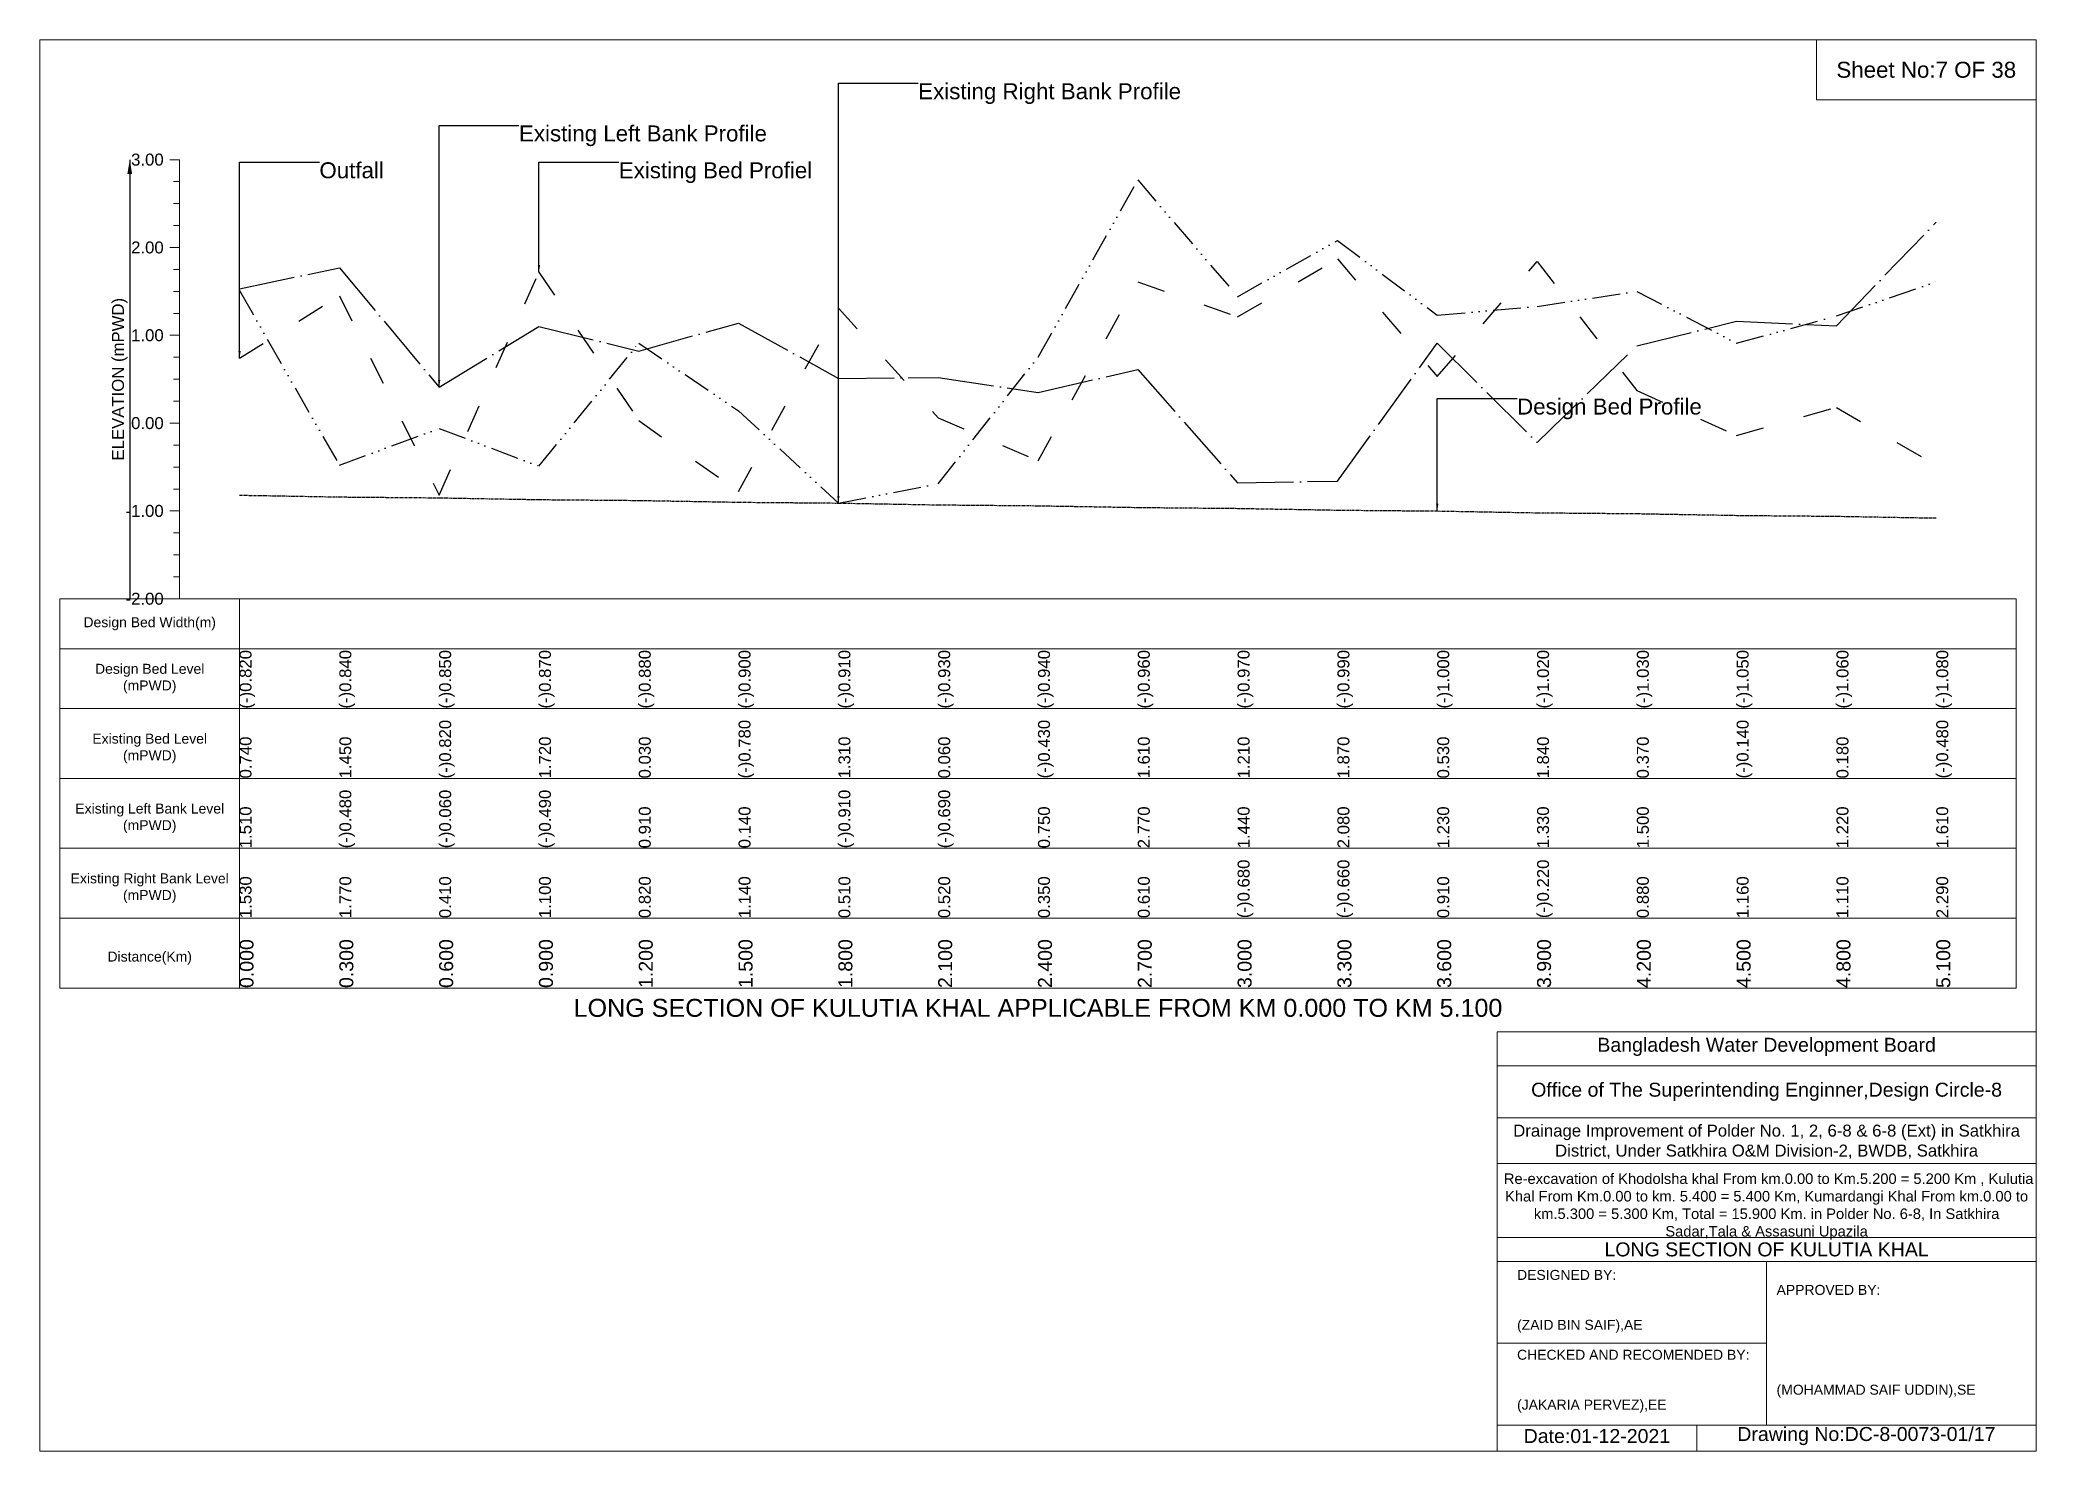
# Model space of a CAD drawing. Header units: inches. Extents: x 93000 to 476000, y -4242 to 0.
# Drawn here: x 160000 to 166000, y -4242 to 0 of the extents above; entities that cross this region are included whole.
import ezdxf

# ---------------------------------------------------------------- set-up
doc = ezdxf.new("R2010")
doc.units = ezdxf.units.IN
doc.header["$LTSCALE"] = 7
doc.header["$MEASUREMENT"] = 0
for name, pattern in [('ACAD_ISO03W100', [30, 12, -18]), ('ACAD_ISO04W100', [30, 24, -3, 0, -3]), ('ACAD_ISO14W100', [24, 12, -3, 0, -3, 0, -3, 0, -3]), ('CENTER', [2, 1.25, -0.25, 0.25, -0.25])]:
    doc.linetypes.add(name, pattern=pattern)
for name, color, linetype, lineweight in [('Cross section Data Border', 7, 'Continuous', 9), ('Design Bed Level Long Section', 7, 'CENTER', 25), ('Existing Bed Level for Long Section', 7, 'ACAD_ISO03W100', 25), ('Existing Left Bank of Long section', 7, 'ACAD_ISO04W100', 25), ('Existing Right Bank of Long Section', 7, 'ACAD_ISO14W100', 25), ('Long Section Border', 7, 'Continuous', 9), ('Long Section Labels', 7, 'Continuous', 9), ('Vscale for Long Section', 7, 'Continuous', 9)]:
    doc.layers.add(name, color=color, linetype=linetype, lineweight=lineweight)
doc.styles.get("Standard").update_dxf_attribs({"font": 'arial.ttf'})
doc.dimstyles.get("Standard").update_dxf_attribs({"dimtxt": 0.18, "dimasz": 0.18, "dimexe": 0.18, "dimexo": 0.0625, "dimgap": 0.09, "dimtad": 0, "dimtih": 1, "dimtoh": 1, "dimdec": 4, "dimzin": 0, "dimdsep": 46, "dimtxsty": 'Standard', "dimcen": 0.09, "dimadec": 0, "dimazin": 0, "dimtfac": 1, "dimtdec": 4, "dimtofl": 0, "dimtmove": 0, "dimatfit": 3, "dimfxl": 1, "dimtolj": 1, "dimtzin": 0, "dimarcsym": 0})

msp = doc.modelspace()

# ---------------------------------------------------------------- texts
at = {"layer": 'Cross section Data Border', "attachment_point": 5}
for s, insert, char_height in [('Sheet No:7 OF 38', (165670, -90), 48), ('Bangladesh Water Development Board', (165190, -3027), 42), ('Office of The Superintending Enginner,Design Circle-8', (165190, -3162), 42)]:
    msp.add_mtext(s, dxfattribs=dict(at, insert=insert, char_height=char_height))
at = {"layer": 'Cross section Data Border'}
for s, insert, char_height, width, attachment_point in [('Drainage Improvement of Polder No. 1, 2, 6-8 & 6-8 (Ext) in Satkhira District, Under Satkhira O&M Division-2, BWDB, Satkhira', (165190, -3312), 36, 1680, 5), (' Re-excavation of Khodolsha khal From km.0.00 to Km.5.200 = 5.200 Km , Kulutia Khal From Km.0.00 to km. 5.400 = 5.400 Km, Kumardangi Khal From km.0.00 to km.5.300 = 5.300 Km, Total = 15.900 Km. in Polder No. 6-8, In Satkhira Sadar,Tala & Assasuni Upazila', (165190, -3507), 31.6143, 1620, 5), ('LONG SECTION OF KULUTIA KHAL', (165190, -3636), 42, 1680, 5), ('DESIGNED BY:^J^J^J(ZAID BIN SAIF),AE', (164440, -3792), 30, 840, 4), ('APPROVED BY:^J^J^J^J^J^J(MOHAMMAD SAIF UDDIN),SE', (165220, -3912), 30, 840, 4), ('CHECKED AND RECOMENDED BY:^J^J^J(JAKARIA PERVEZ),EE', (164440, -4032), 30, 840, 4), ('Date:01-12-2021', (164680, -4197), 42, 840, 5), ('Drawing No:DC-8-0073-01/17', (165490, -4197), 42, 1320, 5)]:
    msp.add_mtext(s, dxfattribs=dict(at, insert=insert, char_height=char_height, width=width, attachment_point=attachment_point))
at = {"layer": 'Long Section Border', "attachment_point": 5}
for s, insert, char_height in [('Design Bed Width(m)', (160330, -1755), 30), ('Design Bed Level^J(mPWD)', (160330, -1920), 30), ('Existing Bed Level^J(mPWD)', (160330, -2130), 30), ('Existing Left Bank Level^J(mPWD)', (160330, -2340), 30), ('Existing Right Bank Level^J(mPWD)', (160330, -2550), 30), ('Distance(Km)', (160330, -2760), 30), ('LONG SECTION OF KULUTIA KHAL APPLICABLE FROM KM 0.000 TO KM 5.100', (163000, -2910), 54)]:
    msp.add_mtext(s, dxfattribs=dict(at, insert=insert, char_height=char_height))
at = {"layer": 'Long Section Labels', "char_height": 48, "attachment_point": 1}
for s, insert in [('Existing Right Bank Profile', (162640, -130.3)), ('Existing Left Bank Profile', (161440, -257)), ('Outfall', (160840, -367.9)), ('Existing Bed Profiel', (161740, -367.9)), ('Design Bed Profile', (164440, -1078.1))]:
    msp.add_mtext(s, dxfattribs=dict(at, insert=insert))
at = {"layer": 'Vscale for Long Section', "char_height": 36, "attachment_point": 6}
for s, insert in [('3.00', (160372, -360)), ('2.00', (160372, -624)), ('1.00', (160372, -888)), ('0.00', (160372, -1152)), ('-1.00', (160372, -1416)), ('-2.00', (160372, -1680))]:
    msp.add_mtext(s, dxfattribs=dict(at, insert=insert))
at = {"layer": 'Vscale for Long Section', "rotation": 90}
for s, insert, char_height, attachment_point in [('ELEVATION (mPWD)', (160240, -1020), 36, 5), ('(-)0.820', (160600, -2010), 36, 1), ('(-)0.840', (160900, -2010), 36, 1), ('(-)0.850', (161200, -2010), 36, 1), ('(-)0.870', (161500, -2010), 36, 1), ('(-)0.880', (161800, -2010), 36, 1), ('(-)0.900', (162100, -2010), 36, 1), ('(-)0.910', (162400, -2010), 36, 1), ('(-)0.930', (162700, -2010), 36, 1), ('(-)0.940', (163000, -2010), 36, 1), ('(-)0.960', (163300, -2010), 36, 1), ('(-)0.970', (163600, -2010), 36, 1), ('(-)0.990', (163900, -2010), 36, 1), ('(-)1.000', (164200, -2010), 36, 1), ('(-)1.020', (164500, -2010), 36, 1), ('(-)1.030', (164800, -2010), 36, 1), ('(-)1.050', (165100, -2010), 36, 1), ('(-)1.060', (165400, -2010), 36, 1), ('(-)1.080', (165700, -2010), 36, 1), ('0.740', (160600, -2220), 36, 1), ('1.450', (160900, -2220), 36, 1), ('(-)0.820', (161200, -2220), 36, 1), ('1.720', (161500, -2220), 36, 1), ('0.030', (161800, -2220), 36, 1), ('(-)0.780', (162100, -2220), 36, 1), ('1.310', (162400, -2220), 36, 1), ('0.060', (162700, -2220), 36, 1), ('(-)0.430', (163000, -2220), 36, 1), ('1.610', (163300, -2220), 36, 1), ('1.210', (163600, -2220), 36, 1), ('1.870', (163900, -2220), 36, 1), ('0.530', (164200, -2220), 36, 1), ('1.840', (164500, -2220), 36, 1), ('0.370', (164800, -2220), 36, 1), ('(-)0.140', (165100, -2220), 36, 1), ('0.180', (165400, -2220), 36, 1), ('(-)0.480', (165700, -2220), 36, 1), ('(-)0.480', (160900, -2430), 36, 1), ('(-)0.060', (161200, -2430), 36, 1), ('(-)0.490', (161500, -2430), 36, 1), ('(-)0.910', (162400, -2430), 36, 1), ('(-)0.690', (162700, -2430), 36, 1), ('1.510', (160600, -2430), 36, 1), ('0.910', (161800, -2430), 36, 1), ('0.910', (161800, -2430), 36, 1), ('0.140', (162100, -2430), 36, 1), ('0.750', (163000, -2430), 36, 1), ('2.770', (163300, -2430), 36, 1), ('1.440', (163600, -2430), 36, 1), ('2.080', (163900, -2430), 36, 1), ('1.230', (164200, -2430), 36, 1), ('1.330', (164500, -2430), 36, 1), ('1.500', (164800, -2430), 36, 1), ('1.220', (165400, -2430), 36, 1), ('1.610', (165700, -2430), 36, 1), ('1.530', (160600, -2640), 36, 1), ('1.770', (160900, -2640), 36, 1), ('0.410', (161200, -2640), 36, 1), ('1.100', (161500, -2640), 36, 1), ('0.820', (161800, -2640), 36, 1), ('1.140', (162100, -2640), 36, 1), ('0.510', (162400, -2640), 36, 1), ('0.520', (162700, -2640), 36, 1), ('0.350', (163000, -2640), 36, 1), ('0.610', (163300, -2640), 36, 1), ('(-)0.680', (163600, -2640), 36, 1), ('(-)0.660', (163900, -2640), 36, 1), ('0.910', (164200, -2640), 36, 1), ('(-)0.220', (164500, -2640), 36, 1), ('0.880', (164800, -2640), 36, 1), ('1.160', (165100, -2640), 36, 1), ('1.110', (165400, -2640), 36, 1), ('2.290', (165700, -2640), 36, 1), ('0.000', (160600, -2850), 42, 1), ('0.300', (160900, -2850), 42, 1), ('0.600', (161200, -2850), 42, 1), ('0.900', (161500, -2850), 42, 1), ('1.200', (161800, -2850), 42, 1), ('1.500', (162100, -2850), 42, 1), ('1.800', (162400, -2850), 42, 1), ('2.100', (162700, -2850), 42, 1), ('2.400', (163000, -2850), 42, 1), ('2.700', (163300, -2850), 42, 1), ('3.000', (163600, -2850), 42, 1), ('3.300', (163900, -2850), 42, 1), ('3.600', (164200, -2850), 42, 1), ('3.900', (164500, -2850), 42, 1), ('4.200', (164800, -2850), 42, 1), ('4.500', (165100, -2850), 42, 1), ('4.800', (165400, -2850), 42, 1), ('5.100', (165700, -2850), 42, 1)]:
    msp.add_mtext(s, dxfattribs=dict(at, insert=insert, char_height=char_height, attachment_point=attachment_point))

# ---------------------------------------------------------------- linework, layer by layer
at = {"layer": 'Cross section Data Border'}
for points in [[(160000, 0), (166000, 0), (166000, -4242), (160000, -4242)], [(165340, 0), (166000, 0), (166000, -180), (165340, -180)]]:
    msp.add_lwpolyline(points, close=True, dxfattribs=at)
for points in [[(164380, -4242), (164380, -2982), (166000, -2982)], [(164380, -3084), (166000, -3084)], [(164380, -3240), (166000, -3240)], [(164380, -3378), (166000, -3378)], [(164380, -3600), (166000, -3600)], [(164380, -3672), (166000, -3672)], [(165190, -3672), (165190, -4164)], [(164380, -3918), (165190, -3918)], [(164380, -4164), (166000, -4164)], [(164980, -4164), (164980, -4242)]]:
    msp.add_lwpolyline(points, dxfattribs=at)
at = {"layer": 'Design Bed Level Long Section'}
msp.add_lwpolyline([(160600, -1368.5), (160900, -1373.8), (161200, -1376.4), (161500, -1381.7), (161800, -1384.3), (162100, -1389.6), (162400, -1392.2), (162700, -1397.5), (163000, -1400.2), (163300, -1405.4), (163600, -1408.1), (163900, -1413.4), (164200, -1416), (164500, -1421.3), (164800, -1423.9), (165100, -1429.2), (165400, -1431.8), (165700, -1437.1)], dxfattribs=at)
at = {"layer": 'Existing Bed Level for Long Section'}
msp.add_lwpolyline([(160600, -956.6), (160900, -769.2), (161200, -1368.5), (161500, -697.9), (161800, -1144.1), (162100, -1357.9), (162400, -806.2), (162700, -1136.2), (163000, -1265.5), (163300, -727), (163600, -832.6), (163900, -658.3), (164200, -1012.1), (164500, -666.2), (164800, -1054.3), (165100, -1189), (165400, -1104.5), (165700, -1278.7)], dxfattribs=at)
at = {"layer": 'Existing Left Bank of Long section'}
msp.add_lwpolyline([(160600, -748.1), (160900, -684.7), (161200, -1043.8), (161500, -861.6), (161800, -935.5), (162100, -851), (162400, -1017.4), (162700, -1014.7), (163000, -1059.6), (163300, -991), (163600, -1331.5), (163900, -1326.2), (164200, -911.8), (164500, -1210.1), (164800, -919.7), (165100, -845.8), (165400, -859), (165700, -547.4)], dxfattribs=at)
at = {"layer": 'Existing Right Bank of Long Section'}
msp.add_lwpolyline([(160600, -753.4), (160900, -1278.7), (161200, -1167.8), (161500, -1281.4), (161800, -911.8), (162100, -1115), (162400, -1392.2), (162700, -1334.2), (163000, -954), (163300, -420.7), (163600, -771.8), (163900, -602.9), (164200, -827.3), (164500, -800.9), (164800, -756), (165100, -911.8), (165400, -829.9), (165700, -727)], dxfattribs=at)
at = {"layer": 'Long Section Border'}
msp.add_lwpolyline([(160060, -1680), (165940, -1680), (165940, -2850), (160060, -2850)], close=True, dxfattribs=at)
for points in [[(160600, -1680), (160600, -2850)], [(160060, -1830), (165940, -1830)], [(160060, -2010), (165940, -2010)], [(160060, -2220), (165940, -2220)], [(160060, -2430), (165940, -2430)], [(160060, -2640), (165940, -2640)]]:
    msp.add_lwpolyline(points, dxfattribs=at)
at = {"layer": 'Vscale for Long Section'}
for points in [[(160420, -360), (160390, -360)], [(160420, -1680), (160420, -1416), (160420, -1152), (160420, -888), (160420, -624), (160420, -360)], [(160420, -426), (160402, -426)], [(160420, -492), (160402, -492)], [(160420, -558), (160402, -558)], [(160420, -624), (160390, -624)], [(160420, -690), (160402, -690)], [(160420, -756), (160402, -756)], [(160420, -822), (160402, -822)], [(160420, -888), (160390, -888)], [(160420, -954), (160402, -954)], [(160420, -1020), (160402, -1020)], [(160420, -1086), (160402, -1086)], [(160420, -1152), (160390, -1152)], [(160420, -1218), (160402, -1218)], [(160420, -1284), (160402, -1284)], [(160420, -1350), (160402, -1350)], [(160420, -1416), (160390, -1416)], [(160420, -1482), (160402, -1482)], [(160420, -1548), (160402, -1548)], [(160420, -1614), (160402, -1614)], [(160420, -1680), (160390, -1680)]]:
    msp.add_lwpolyline(points, dxfattribs=at)

msp.set_redraw_order([(e.dxf.handle, doc.entitydb.next_handle()) for e in msp.query("TEXT MTEXT ATTDEF DIMENSION ARC_DIMENSION")])  # texts and dimensions are drawn at this point

# ---------------------------------------------------------------- leaders
at = {"layer": 'Long Section Labels', "annotation_type": 0, "has_hookline": 1, "hookline_direction": 0}
for points, text_width in [([(162400, -1392.2), (162400, -130.3), (162639.9, -130.3)], 782), ([(161200, -1043.8), (161200, -257), (161439.9, -257)], 737.4), ([(160600, -956.6), (160600, -367.9), (160839.9, -367.9)], 185.8), ([(161500, -697.9), (161500, -367.9), (161739.9, -367.9)], 571.4), ([(164200, -1416), (164200, -1078.1), (164439.9, -1078.1)], 547.4)]:
    msp.add_leader(points, dimstyle='Standard', override={"dimasz": 21.6}, dxfattribs=dict(at, text_width=text_width))
at = {"layer": 'Vscale for Long Section'}
msp.add_leader([(160270, -360), (160270, -1680)], dimstyle='Standard', override={"dimasz": 43.2}, dxfattribs=at)

doc.saveas('drawing.dxf')
